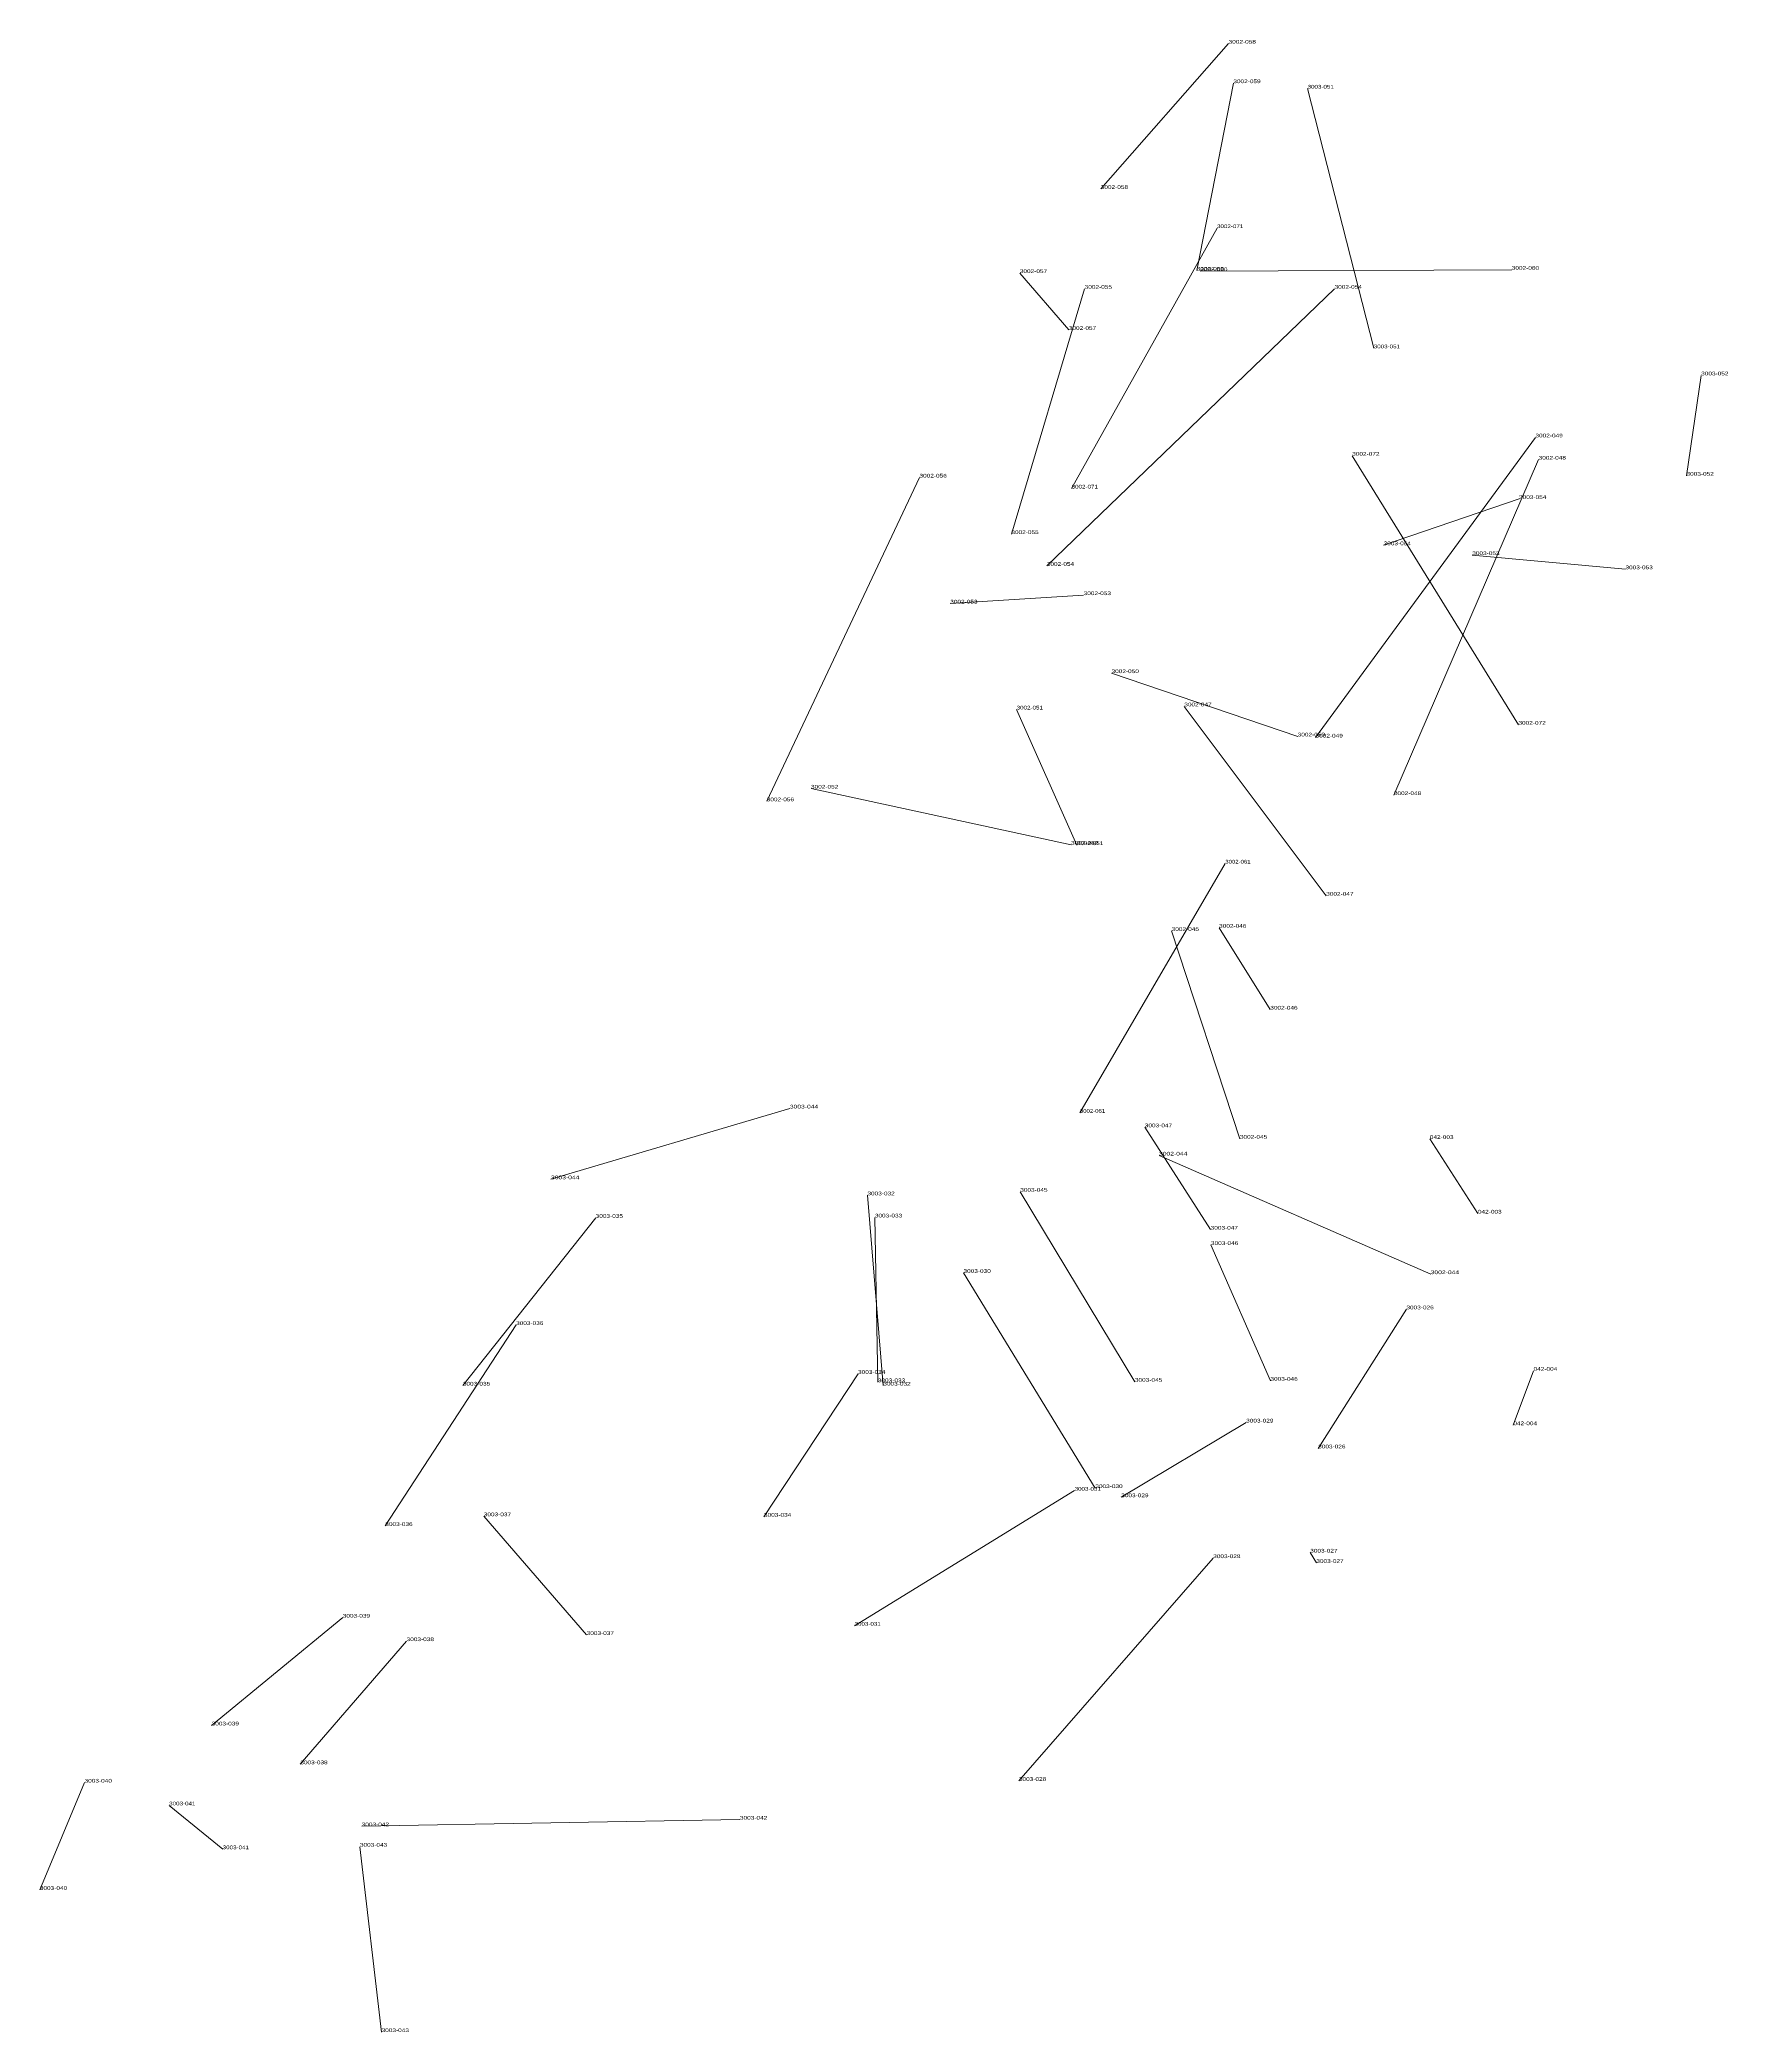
# Model space of a CAD drawing. Header units: metres. Extents: x 571156 to 607184, y 703608 to 727431.
# Drawn here: x 574313 to 575221, y 719252 to 720323 of the extents above; entities that cross this region are included whole.
import ezdxf

# ---------------------------------------------------------------- set-up
doc = ezdxf.new("R2010")
doc.units = ezdxf.units.M
doc.header["$LTSCALE"] = 0.8
doc.layers.add('60', color=7, linetype='Continuous', lineweight=13)
doc.layers.add('61', color=7, linetype='Continuous')

msp = doc.modelspace()

# ---------------------------------------------------------------- linework, layer by layer
at = {"layer": '60'}
for p, q in [((574883.92, 720243.06), (574952.7, 720321.2)), ((574935.54, 720199.08), (574955.25, 720299.93)), ((574995.17, 720297.02), (575030.78, 720157.31)), ((574946.47, 720221.96), (574868.28, 720081.89)), ((574840.4, 720197.77), (574866.77, 720167.21)), ((574937.39, 720198.81), (575104.99, 720199.54)), ((574835.85, 720057.41), (574875.28, 720189.33)), ((574854.91, 720040.29), (575009.7, 720189.33)), ((575198.99, 720088.76), (575206.87, 720142.74)), ((574999.46, 719947.94), (575117.75, 720109.36)), ((575108.6, 719954.85), (575019.17, 720099.51)), ((575041.61, 719917), (575119.45, 720097.44)), ((574786.44, 720087.79), (574704.27, 719913.67)), ((575108.92, 720076.26), (575036.08, 720051.39)), ((575166.17, 720038.47), (575083.74, 720046.09)), ((574874.73, 720024.54), (574802.96, 720020.02)), ((574989.85, 719948.52), (574889.74, 719982.59)), ((574871.13, 719890.07), (574838.7, 719963.02)), ((575005.19, 719862.83), (574928.88, 719964.72)), ((574867.97, 719890.25), (574728.09, 719920.48)), ((574950.92, 719880.16), (574872.73, 719746.07)), ((574958.78, 719732.14), (574922.07, 719843.91)), ((574975.11, 719801.61), (574947.6, 719845.61)), ((574588.24, 719710.35), (574716.71, 719748.41)), ((574943.04, 719683.25), (574907.62, 719738.31)), ((575086.79, 719691.89), (575060.92, 719732.05)), ((575086.79, 719691.89), (575060.92, 719732.05)), ((575061.4, 719659.3), (574915.27, 719723.1)), ((574766.99, 719599.33), (574758.44, 719701.71)), ((574902.31, 719601.4), (574840.62, 719703.62)), ((574612.27, 719689.59), (574540.84, 719599.37)), ((574764.06, 719601.17), (574762.42, 719689.79)), ((574943.22, 719675.01), (574975.21, 719601.94)), ((574881.01, 719544.23), (574810.11, 719659.98)), ((575048.34, 719640.39), (575000.88, 719565.58)), ((574569.46, 719631.98), (574499.11, 719523.85)), ((574753.39, 719605.67), (574702.8, 719528.82)), ((575116.73, 719607.32), (575105.84, 719578.05)), ((575116.73, 719607.32), (575105.84, 719578.05)), ((574894.93, 719539.33), (574962.13, 719579.5)), ((574869.86, 719542.85), (574751.49, 719470.2)), ((574552.07, 719529.08), (574607.42, 719465.23)), ((574944.4, 719506.55), (574839.92, 719386.73)), ((574996.59, 719509.54), (574999.89, 719503.98)), ((574476.22, 719474.55), (574405.71, 719416.54)), ((574510.58, 719461.9), (574453.41, 719395.68)), ((574337.37, 719385.81), (574313.31, 719328.11)), ((574382.86, 719373.56), (574411.67, 719349.97)), ((574486.42, 719362.31), (574689.88, 719365.87)), ((574485.47, 719351.33), (574497.12, 719251.6))]:
    msp.add_line(p, q, dxfattribs=at)

# ---------------------------------------------------------------- texts
for s, width, p in [('3002-058', 1.3, (574952.7, 720321.2)), ('3002-059', 1.3, (574955.25, 720299.93)), ('3002-060', 1.3, (575104.99, 720199.54)), ('3002-055', 1.3, (574875.28, 720189.33)), ('3002-054', 1.3, (575009.7, 720189.33)), ('3002-057', 1.3, (574866.77, 720167.21)), ('3003-051', 1.25, (575030.78, 720157.31)), ('3003-052', 1.3, (575206.87, 720142.74)), ('3002-072', 1.3, (575019.17, 720099.51)), ('3002-049', 1.3, (575117.75, 720109.36)), ('3002-048', 1.3, (575119.45, 720097.44)), ('3002-071', 1.25, (574868.28, 720081.89)), ('3003-054', 1.3, (575036.08, 720051.39)), ('3003-053', 1.3, (575083.74, 720046.09)), ('3002-053', 1.3, (574802.96, 720020.02)), ('3002-050', 1.3, (574889.74, 719982.59)), ('3002-051', 1.25, (574838.7, 719963.02)), ('3002-047', 1.3, (574928.88, 719964.72)), ('3002-052', 1.3, (574728.09, 719920.48)), ('3002-056', 1.3, (574704.27, 719913.67)), ('3002-045', 1.3, (574922.07, 719843.91)), ('3002-046', 1.3, (574947.6, 719845.61)), ('3003-044', 1.35, (574716.71, 719748.41)), ('3002-061', 1.2, (574872.73, 719746.07)), ('3003-047', 1.3, (574907.62, 719738.31)), ('042-003', 1.3, (575060.92, 719732.05)), ('042-003', 1.3, (575060.92, 719732.05)), ('3002-044', 1.35, (574915.27, 719723.1)), ('3003-045', 1.3, (574840.62, 719703.62)), ('3003-032', 1.3, (574758.44, 719701.71)), ('3003-033', 1.3, (574762.42, 719689.79)), ('3003-030', 1.3, (574810.11, 719659.98)), ('3003-035', 1.3, (574540.84, 719599.37)), ('3003-046', 1.3, (574975.21, 719601.94)), ('3003-029', 1.3, (574962.13, 719579.5)), ('042-004', 1.3, (575105.84, 719578.05)), ('042-004', 1.3, (575105.84, 719578.05)), ('3003-026', 1.3, (575000.88, 719565.58)), ('3003-036', 1.3, (574499.11, 719523.85)), ('3003-034', 1.3, (574702.8, 719528.82)), ('3003-027', 1.3, (574999.89, 719503.98)), ('3003-031', 1.25, (574751.49, 719470.2)), ('3003-037', 1.3, (574607.42, 719465.23)), ('3003-039', 1.3, (574405.71, 719416.54)), ('3003-038', 1.3, (574453.41, 719395.68)), ('3003-028', 1.3, (574839.92, 719386.73)), ('3003-042', 1.3, (574689.88, 719365.87)), ('3003-041', 1.25, (574411.67, 719349.97)), ('3003-040', 1.3, (574313.31, 719328.11)), ('3003-043', 1.3, (574497.12, 719251.6))]:
    msp.add_text(s, height=2, dxfattribs=dict(at, width=width)).set_placement(p)
at = {"layer": '61'}
for s, width, p in [('3003-051', 1.25, (574995.17, 720297.02)), ('3002-058', 1.3, (574883.92, 720243.06)), ('3002-071', 1.25, (574946.47, 720221.96)), ('3002-057', 1.3, (574840.4, 720197.77)), ('3002-059', 1.3, (574935.54, 720199.08)), ('3002-060', 1.3, (574937.39, 720198.81)), ('3003-052', 1.3, (575198.99, 720088.76)), ('3002-056', 1.3, (574786.44, 720087.79)), ('3003-054', 1.3, (575108.92, 720076.26)), ('3002-055', 1.3, (574835.85, 720057.41)), ('3002-054', 1.3, (574854.91, 720040.29)), ('3003-053', 1.3, (575166.17, 720038.47)), ('3002-053', 1.3, (574874.73, 720024.54)), ('3002-072', 1.3, (575108.6, 719954.85)), ('3002-050', 1.3, (574989.85, 719948.52)), ('3002-049', 1.3, (574999.46, 719947.94)), ('3002-048', 1.3, (575041.61, 719917)), ('3002-052', 1.3, (574867.97, 719890.25)), ('3002-051', 1.25, (574871.13, 719890.07)), ('3002-061', 1.2, (574950.92, 719880.16)), ('3002-047', 1.3, (575005.19, 719862.83)), ('3002-046', 1.3, (574975.11, 719801.61)), ('3002-045', 1.3, (574958.78, 719732.14)), ('3003-044', 1.35, (574588.24, 719710.35)), ('042-003', 1.3, (575086.79, 719691.89)), ('042-003', 1.3, (575086.79, 719691.89)), ('3003-035', 1.3, (574612.27, 719689.59)), ('3003-047', 1.3, (574943.04, 719683.25)), ('3003-046', 1.3, (574943.22, 719675.01)), ('3002-044', 1.35, (575061.4, 719659.3)), ('3003-026', 1.3, (575048.34, 719640.39)), ('3003-036', 1.3, (574569.46, 719631.98)), ('042-004', 1.3, (575116.73, 719607.32)), ('042-004', 1.3, (575116.73, 719607.32)), ('3003-034', 1.3, (574753.39, 719605.67)), ('3003-033', 1.3, (574764.06, 719601.17)), ('3003-032', 1.3, (574766.99, 719599.33)), ('3003-045', 1.3, (574902.31, 719601.4)), ('3003-031', 1.25, (574869.86, 719542.85)), ('3003-030', 1.3, (574881.01, 719544.23)), ('3003-029', 1.3, (574894.93, 719539.33)), ('3003-037', 1.3, (574552.07, 719529.08)), ('3003-027', 1.3, (574996.59, 719509.54)), ('3003-028', 1.3, (574944.4, 719506.55)), ('3003-039', 1.3, (574476.22, 719474.55)), ('3003-038', 1.3, (574510.58, 719461.9)), ('3003-040', 1.3, (574337.37, 719385.81)), ('3003-041', 1.25, (574382.86, 719373.56)), ('3003-042', 1.3, (574486.42, 719362.31)), ('3003-043', 1.3, (574485.47, 719351.33))]:
    msp.add_text(s, height=2, dxfattribs=dict(at, width=width)).set_placement(p)

doc.saveas('drawing.dxf')
